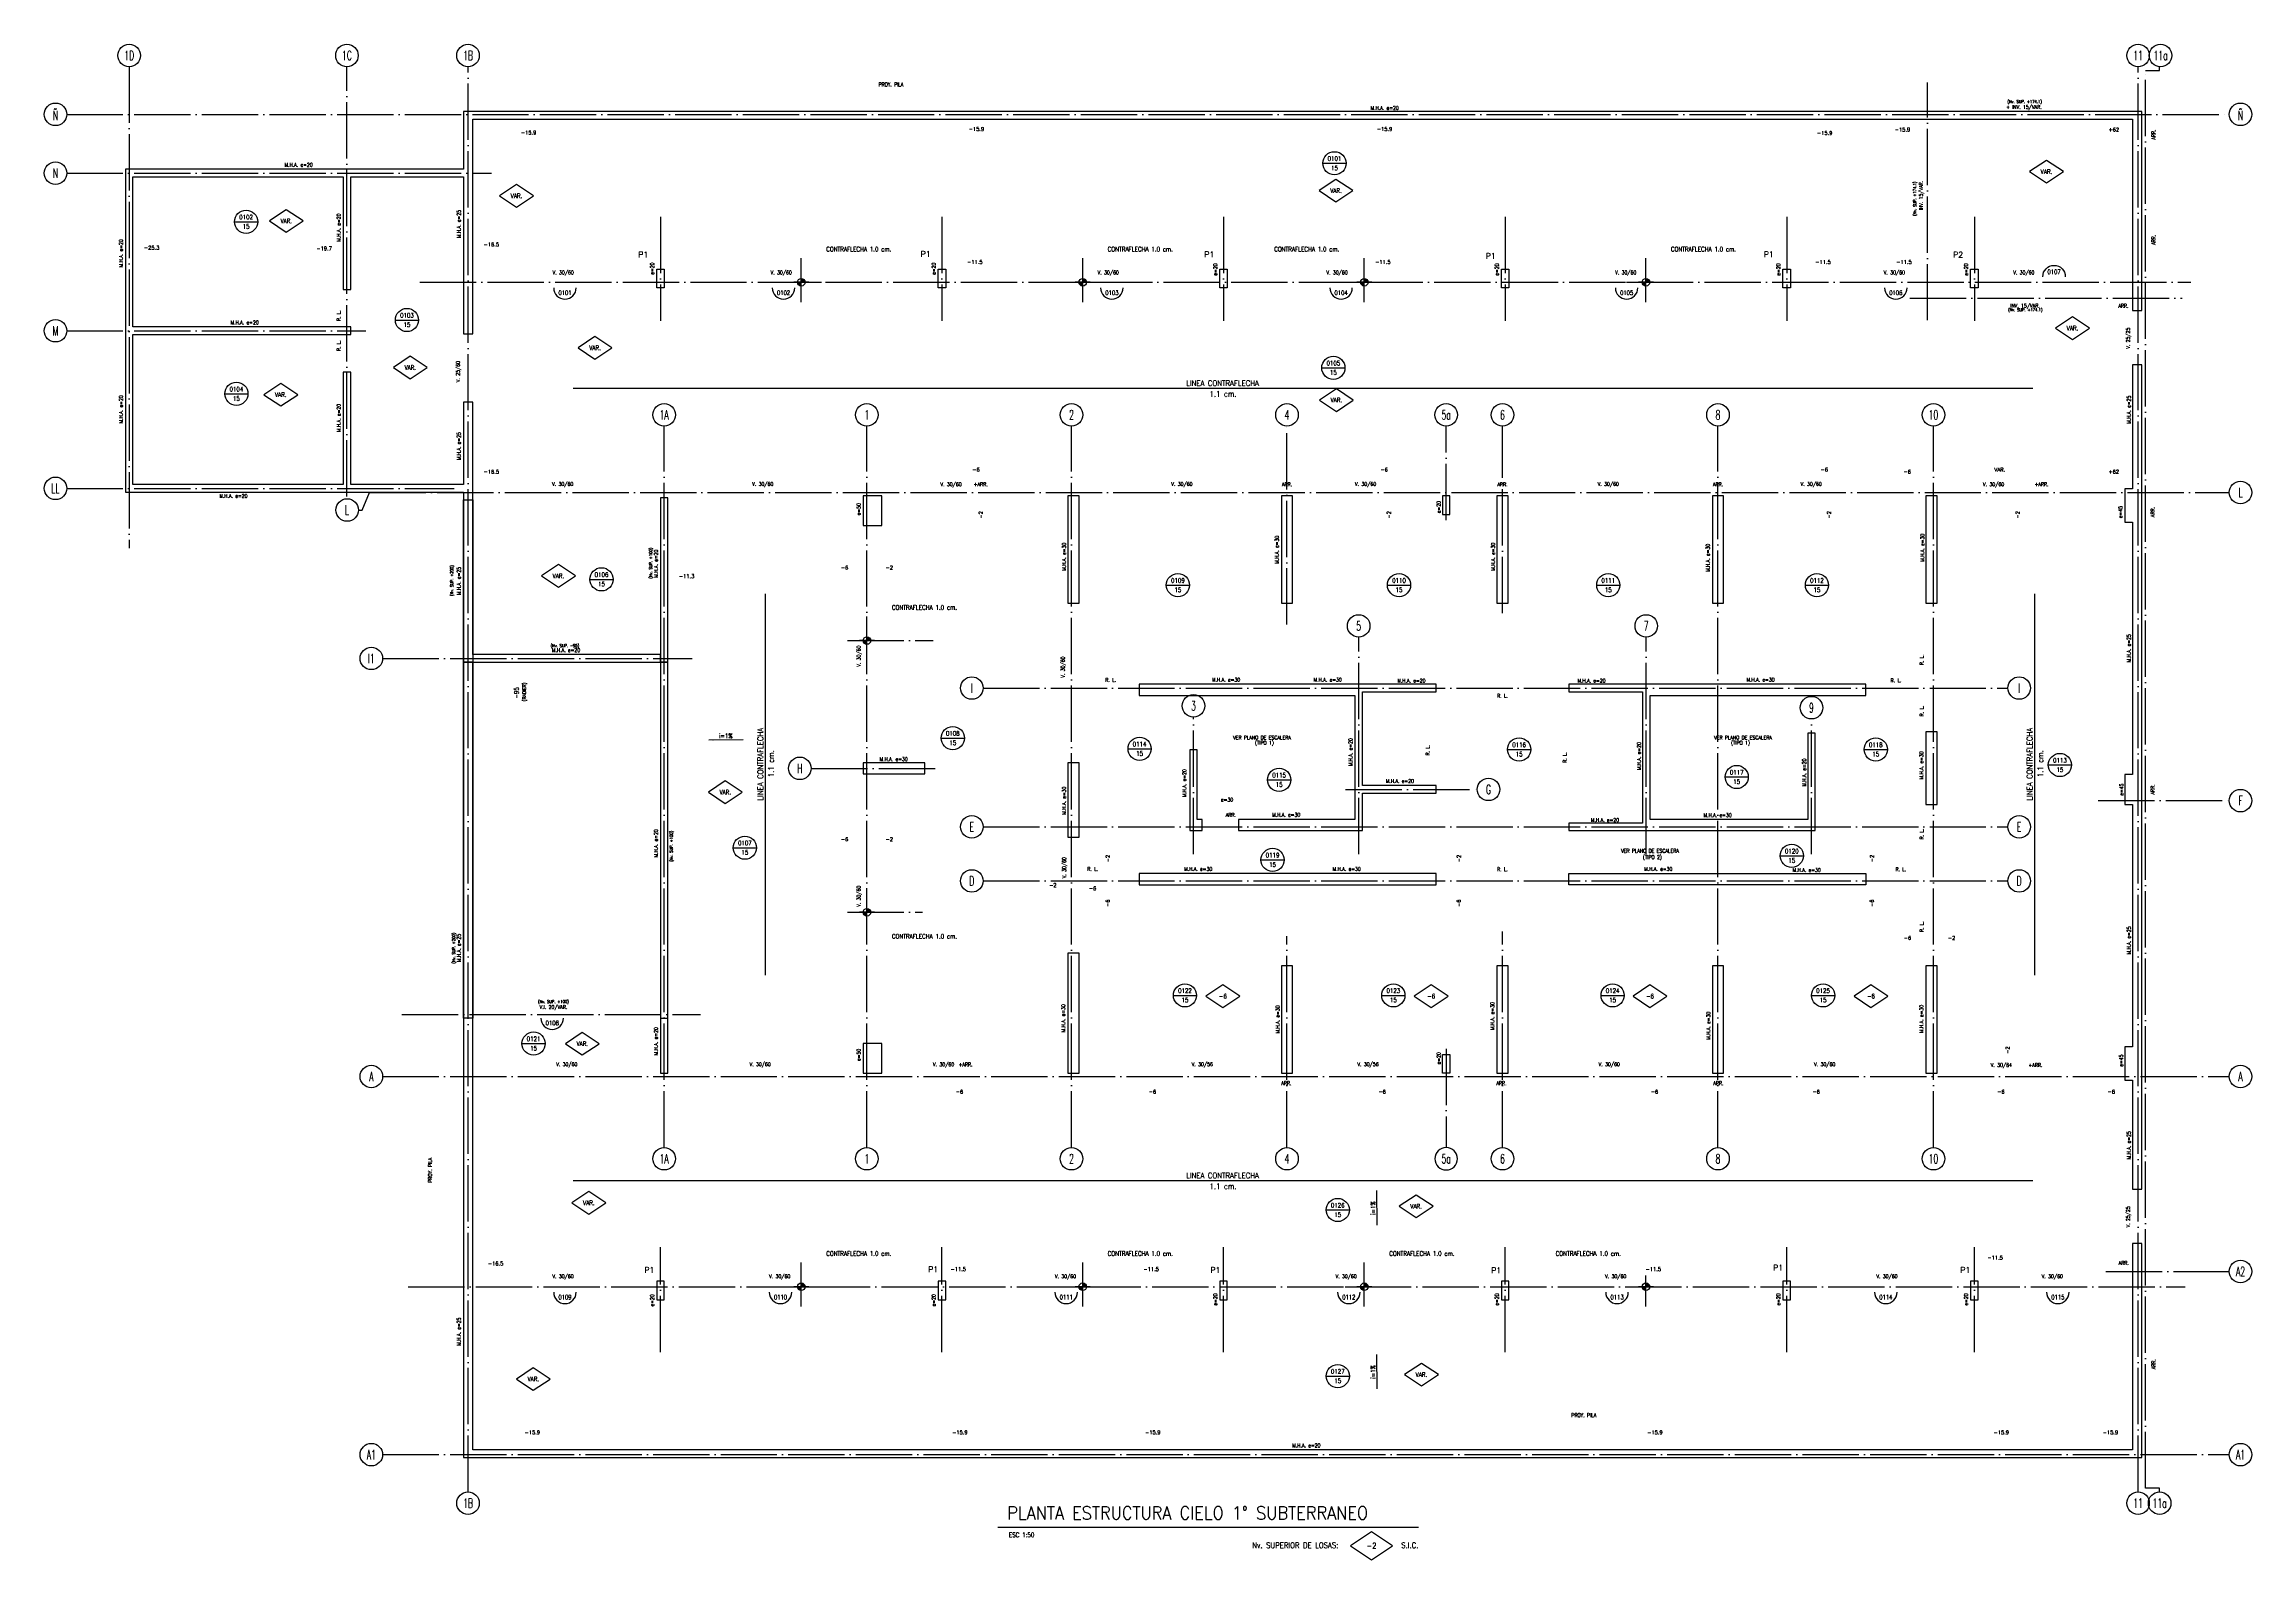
# Model space of a CAD drawing. Extents: x 461 to 13196, y 3575 to 17439.
# Drawn here: x 1610 to 7491, y 3575 to 7613 of the extents above; entities that cross this region are included whole.
import ezdxf
from ezdxf.enums import TextEntityAlignment as Align

# ---------------------------------------------------------------- set-up
doc = ezdxf.new("R2010")
doc.units = 0
doc.header["$LTSCALE"] = 60
doc.linetypes.add('EJES', pattern=[3, 2.5, -0.25, 0, -0.25])
doc.layers.get('0').update_dxf_attribs({"linetype": 'CONTINUOUS'})
for name, color, linetype in [('EJES', 1, 'EJES'), ('MUROS', 4, 'CONTINUOUS'), ('TEXTO', 3, 'CONTINUOUS'), ('TEXTOS', 2, 'CONTINUOUS'), ('TITULO', 6, 'CONTINUOUS')]:
    doc.layers.add(name, color=color, linetype=linetype)
doc.layers.add('NVSUP', color=250, linetype='CONTINUOUS', plot=False)
doc.styles.add('COTAS', font='romans.shx', dxfattribs={"width": 0.9})
doc.styles.add('ROMANS', font='romans.shx', dxfattribs={"width": 0.9, "height": 10})
doc.dimstyles.new('50', dxfattribs={"dimtxt": 10, "dimasz": 1, "dimexe": 15, "dimexo": 0, "dimgap": 6, "dimtad": 1, "dimdec": 8, "dimdsep": 46, "dimtxsty": 'COTAS', "dimblk": '$COTA$', "dimcen": 0.09, "dimdle": 10, "dimclrd": 256, "dimclre": 256, "dimclrt": 2, "dimadec": 0, "dimazin": 0, "dimtfac": 1, "dimtdec": 8, "dimtmove": 0, "dimatfit": 2, "dimfxl": 35, "dimfxlon": 1, "dimtolj": 1, "dimarcsym": 0})

# ---------------------------------------------------------------- blocks, each defined once
blk = doc.blocks.new('$EJE$')
at = {"color": 6}
blk.add_circle((0, 0), 30, dxfattribs=at)
at = {"color": 6, "style": 'COTAS', "width": 0.6}
blk.add_attdef('EJE', text='', height=25, dxfattribs=at).set_placement((0, 0), align=Align.MIDDLE)
blk = doc.blocks.new('*U8')
at = {"layer": 'TITULO', "color": 7}
blk.add_line((0, 0), (1120.6, 0), dxfattribs=at)
at = {"layer": 'TITULO', "color": 1}
blk.add_lwpolyline([(1051.4, -50), (995.2, -12.5), (938.9, -50), (995.2, -87.5)], close=True, dxfattribs=at)
at = {"color": 2, "style": 'COTAS', "width": 0.9}
blk.add_attdef('ESCALA', (29.5, -27), '', height=12, dxfattribs=at)
at = {"layer": 'TITULO', "color": 7, "style": 'COTAS', "width": 0.9}
blk.add_attdef('TITULO', (25, 20), '', height=35, dxfattribs=at)
at = {"layer": 'TITULO', "color": 2, "style": 'COTAS', "width": 0.9}
blk.add_attdef('NV_LOSAS', text='', height=15, dxfattribs=at).set_placement((434.5, -56), align=Align.RIGHT)
blk.add_attdef('NIVEL', text='', height=15, dxfattribs=at).set_placement((522.8, -50), align=Align.MIDDLE)
blk.add_attdef('SIC', (602, -56), '', height=15, dxfattribs=at)
blk = doc.blocks.new('LOSA')
at = {"color": 6, "linetype": 'Continuous'}
blk.add_line((-30.9, 0), (30.9, 0), dxfattribs=at)
at = {"color": 3, "linetype": 'Continuous'}
blk.add_circle((0, 0), 30.9, dxfattribs=at)
at = {"color": 2, "style": 'COTAS', "width": 0.8}
for tag, p in [('NUMERO', (0, 12.5)), ('E', (0, -12.5))]:
    blk.add_attdef(tag, text='', height=12, dxfattribs=at).set_placement(p, align=Align.MIDDLE)
blk = doc.blocks.new('NIV')
at = {"color": 1}
blk.add_lwpolyline([(45, 0), (0, 30), (-45, 0), (0, -30)], close=True, dxfattribs=at)
at = {"color": 3, "style": 'COTAS', "width": 0.8}
blk.add_attdef('NIVEL', text='', height=12, dxfattribs=at).set_placement((0, 0), align=Align.MIDDLE)
blk = doc.blocks.new('$COTA$')
blk = doc.blocks.new('$VIGA$')
at = {"color": 2}
blk.add_arc((0, 0), 30, 180, 0, dxfattribs=at)
at = {"color": 3, "style": 'COTAS', "width": 0.7}
blk.add_attdef('NUMERO', text='', height=12, rotation=360, dxfattribs=at).set_placement((0.1, -12.8), align=Align.MIDDLE)
blk = doc.blocks.new('*U327')
at = {"layer": 'TEXTO', "linetype": 'Continuous'}
for points in [[(-0.1, 0), (0, 0), (-0.071, 0.071)], [(0, 0.1), (-0.071, 0.071), (0, 0)], [(0.1, 0), (0, 0), (0.071, -0.071)], [(0, -0.1), (0.071, -0.071), (0, 0)]]:
    blk.add_solid(points, dxfattribs=at)
blk = doc.blocks.new('PUNTO')
at = {"layer": 'TEXTO', "color": 3, "linetype": 'Continuous'}
for p, q in [((-0.2, 0), (0.2, 0)), ((0, -0.2), (0, 0.2))]:
    blk.add_line(p, q, dxfattribs=at)
blk.add_circle((0, 0), 0.1, dxfattribs=at)
blk.add_blockref('*U327', (0, 0), dxfattribs=at)

msp = doc.modelspace()

# ---------------------------------------------------------------- linework, layer by layer
for p, q in [((3019, 6696.2), (6907.5, 6696.2)), ((3531.5, 5132.7), (3531.5, 6148.7)), ((6912.5, 5132.7), (6912.5, 6148.7)), ((3019, 4585.2), (6907.5, 4585.2))]:
    msp.add_line(p, q)
at = {"layer": 'EJES'}
for p, q in [((6626.5, 6877.4), (6626.5, 7511.3)), ((3626.5, 6926.2), (3626.5, 7042.9)), ((4376.5, 6926.2), (4376.5, 7042.9)), ((5126.5, 6926.2), (5126.5, 7042.9)), ((5876.5, 6926.2), (5876.5, 7042.9)), ((6579.9, 6936.2), (7304.8, 6936.2)), ((3801.5, 5971.7), (3801.5, 6088.4)), ((3801.5, 5247.7), (3801.5, 5364.4)), ((3626.5, 4250.2), (3626.5, 4366.9)), ((4376.5, 4250.2), (4376.5, 4366.9)), ((5126.5, 4250.2), (5126.5, 4366.9)), ((5876.5, 4250.2), (5876.5, 4332.7))]:
    msp.add_line(p, q, dxfattribs=at)
for points in [[(1836.5, 7553.2), (1836.5, 6270.2)], [(2416.5, 6407.8), (2416.5, 7553.2)], [(2739, 3756), (2739, 7553.2)], [(7187.5, 3756), (7187.5, 7553.2)], [(7245, 3756), (7245, 3766), (7207.5, 3766), (7207.5, 7543.2), (7245, 7543.2), (7245, 7553.2)], [(1669.9, 7426.2), (7430.6, 7426.2)], [(1669.9, 7269.7), (2801.7, 7269.7)], [(3251.5, 7152.7), (3251.5, 6875.8)], [(4001.5, 7152.7), (4001.5, 6875.8)], [(4751.5, 7152.7), (4751.5, 6875.8)], [(5501.5, 7152.7), (5501.5, 6875.8)], [(6251.5, 7152.7), (6251.5, 6875.8)], [(6751.5, 7152.7), (6751.5, 6875.8)], [(2610.8, 6978.7), (7328, 6978.7)], [(3575.1, 6978.7), (3680.3, 6978.7)], [(4325.1, 6978.7), (4430.3, 6978.7)], [(5075.1, 6978.7), (5180.3, 6978.7)], [(5825.1, 6978.7), (5930.3, 6978.7)], [(1669.9, 6849.7), (2466.5, 6849.7)], [(3261.5, 4673.7), (3261.5, 6595.7)], [(3801.5, 4673.7), (3801.5, 6595.7)], [(4346.5, 4673.7), (4346.5, 6595.7)], [(4920.5, 6066.7), (4920.5, 6595.7)], [(5344.5, 6344.8), (5344.5, 6595.7)], [(5494.5, 6097.1), (5494.5, 6595.7)], [(6068.5, 4673.7), (6068.5, 6595.7)], [(6642.5, 4673.7), (6642.5, 6595.7)], [(1669.9, 6429.7), (2701.9, 6429.7)], [(2446.8, 6372), (2456.8, 6372), (2476.8, 6418.7), (7430.6, 6418.7)], [(3750.1, 6024.2), (3978, 6024.2)], [(5111.5, 5454.8), (5111.5, 6033.1)], [(5877.5, 5454.8), (5877.5, 6033.1)], [(2511.5, 5976.7), (3336.1, 5976.7)], [(4111, 5897.7), (6840.8, 5897.7)], [(4671.5, 5454.8), (4671.5, 5820.2)], [(6317.5, 5454.8), (6317.5, 5815.4)], [(3652.9, 5683.7), (3997.2, 5683.7)], [(5076.4, 5627.7), (5427.3, 5627.7)], [(7081.3, 5597.7), (7430.6, 5597.7)], [(4111, 5527.7), (6840.8, 5527.7)], [(4111, 5383.7), (6840.8, 5383.7)], [(3750.1, 5300.2), (3949.8, 5300.2)], [(4920.5, 4673.7), (4920.5, 5237)], [(5494.5, 4673.7), (5494.5, 5248.9)], [(2563.1, 5028.2), (3358.4, 5028.2)], [(5344.5, 4936.7), (5344.5, 4673.7)], [(2511.5, 4862.7), (7430.6, 4862.7)], [(3251.5, 4128.2), (3251.5, 4407.6)], [(4001.5, 4128.2), (4001.5, 4407.6)], [(4751.5, 4128.2), (4751.5, 4407.6)], [(5501.5, 4128.2), (5501.5, 4407.6)], [(6251.5, 4128.2), (6251.5, 4407.6)], [(6751.5, 4128.2), (6751.5, 4407.6)], [(2579.9, 4302.7), (7313.3, 4302.7)], [(3575.1, 4302.7), (3680.3, 4302.7)], [(4325.1, 4302.7), (4430.3, 4302.7)], [(5075.1, 4302.7), (5180.3, 4302.7)], [(5825.1, 4302.7), (5930.3, 4302.7)], [(7102.1, 4343.2), (7430.6, 4343.2)], [(2511.5, 3855.2), (7430.6, 3855.2)]]:
    msp.add_lwpolyline(points, dxfattribs=at)
at = {"layer": 'MUROS'}
for points in [[(7172.5, 6903.7), (7197.5, 6903.7), (7197.5, 7433.7), (2726.5, 7433.7), (2726.5, 7279.7), (1826.5, 7279.7), (1826.5, 6419.7), (2726.5, 6419.7), (2726.5, 3847.7), (7197.5, 3847.7), (7197.5, 4417.7), (7172.5, 4417.7), (7172.5, 3867.7), (2751.5, 3867.7), (2751.5, 5966.7), (3251.5, 5966.7), (3251.5, 4871.7), (3271.5, 4871.7), (3271.5, 6404.7), (3251.5, 6404.7), (3251.5, 5986.7), (2751.5, 5986.7), (2751.5, 6659.7), (2726.5, 6659.7), (2726.5, 6439.7), (2426.5, 6439.7), (2426.5, 6739.7), (2406.5, 6739.7), (2406.5, 6439.7), (1846.5, 6439.7), (1846.5, 6839.7), (2426.5, 6839.7), (2426.5, 6859.7), (1846.5, 6859.7), (1846.5, 7259.7), (2406.5, 7259.7), (2406.5, 6959.7), (2426.5, 6959.7), (2426.5, 7259.7), (2726.5, 7259.7), (2726.5, 6841.7), (2751.5, 6841.7), (2751.5, 7413.7), (7172.5, 7413.7)], [(3261.5, 7013.7), (3261.5, 6963.7), (3241.5, 6963.7), (3241.5, 7013.7)], [(4011.5, 7013.7), (4011.5, 6963.7), (3991.5, 6963.7), (3991.5, 7013.7)], [(4761.5, 7013.7), (4761.5, 6963.7), (4741.5, 6963.7), (4741.5, 7013.7)], [(5511.5, 7013.7), (5511.5, 6963.7), (5491.5, 6963.7), (5491.5, 7013.7)], [(6261.5, 7013.7), (6261.5, 6963.7), (6241.5, 6963.7), (6241.5, 7013.7)], [(6761.5, 7013.7), (6761.5, 6963.7), (6741.5, 6963.7), (6741.5, 7013.7)], [(7197.5, 6758.7), (7172.5, 6758.7), (7172.5, 6428.7), (7152.5, 6428.7), (7152.5, 6339.7), (7172.5, 6339.7), (7172.5, 5667.7), (7152.5, 5667.7), (7152.5, 5587.7), (7172.5, 5587.7), (7172.5, 4941.7), (7152.5, 4941.7), (7152.5, 4852.7), (7172.5, 4852.7), (7172.5, 4562.7), (7197.5, 4562.7)], [(3791.5, 6330.7), (3841.5, 6330.7), (3841.5, 6409.7), (3791.5, 6409.7)], [(4336.5, 6123.7), (4366.5, 6123.7), (4366.5, 6409.7), (4336.5, 6409.7)], [(4905.5, 6123.7), (4935.5, 6123.7), (4935.5, 6409.7), (4905.5, 6409.7)], [(5354.5, 6359.7), (5354.5, 6409.7), (5334.5, 6409.7), (5334.5, 6359.7)], [(5509.5, 6123.7), (5509.5, 6409.7), (5479.5, 6409.7), (5479.5, 6123.7)], [(6053.5, 6123.7), (6083.5, 6123.7), (6083.5, 6409.7), (6053.5, 6409.7)], [(6652.5, 6409.7), (6622.5, 6409.7), (6622.5, 6123.7), (6652.5, 6123.7)], [(5121.5, 5887.7), (5317.5, 5887.7), (5317.5, 5907.7), (4526.5, 5907.7), (4526.5, 5877.7), (5101.5, 5877.7), (5101.5, 5547.7), (4791.5, 5547.7), (4791.5, 5517.7), (5121.5, 5517.7), (5121.5, 5617.7), (5317.5, 5617.7), (5317.5, 5637.7), (5121.5, 5637.7)], [(5867.5, 5887.7), (5867.5, 5537.7), (5671.5, 5537.7), (5671.5, 5517.7), (6327.5, 5517.7), (6327.5, 5777.7), (6307.5, 5777.7), (6307.5, 5547.7), (5887.5, 5547.7), (5887.5, 5877.7), (6462.5, 5877.7), (6462.5, 5907.7), (5671.5, 5907.7), (5671.5, 5887.7)], [(6622.5, 5587.7), (6652.5, 5587.7), (6652.5, 5781.2), (6622.5, 5781.2)], [(4681.5, 5547.7), (4681.5, 5732.7), (4661.5, 5732.7), (4661.5, 5517.7), (4694.5, 5517.7), (4694.5, 5547.7)], [(3955.5, 5668.7), (3955.5, 5698.7), (3791.5, 5698.7), (3791.5, 5668.7)], [(4336.5, 5500.2), (4366.5, 5500.2), (4366.5, 5698.7), (4336.5, 5698.7)], [(4526.5, 5373.7), (5317.5, 5373.7), (5317.5, 5403.7), (4526.5, 5403.7)], [(6462.5, 5373.7), (5671.5, 5373.7), (5671.5, 5403.7), (6462.5, 5403.7)], [(4336.5, 4871.7), (4366.5, 4871.7), (4366.5, 5191.2), (4336.5, 5191.2)], [(4935.5, 5157.7), (4905.5, 5157.7), (4905.5, 4871.7), (4935.5, 4871.7)], [(5509.5, 5157.7), (5479.5, 5157.7), (5479.5, 4871.7), (5509.5, 4871.7)], [(6083.5, 5157.7), (6053.5, 5157.7), (6053.5, 4871.7), (6083.5, 4871.7)], [(6652.5, 5157.7), (6622.5, 5157.7), (6622.5, 4871.7), (6652.5, 4871.7)], [(3841.5, 4950.7), (3791.5, 4950.7), (3791.5, 4871.7), (3841.5, 4871.7)], [(5354.5, 4921.7), (5354.5, 4871.7), (5334.5, 4871.7), (5334.5, 4921.7)], [(3261.5, 4267.7), (3261.5, 4317.7), (3241.5, 4317.7), (3241.5, 4267.7)], [(4011.5, 4267.7), (4011.5, 4317.7), (3991.5, 4317.7), (3991.5, 4267.7)], [(4761.5, 4267.7), (4761.5, 4317.7), (4741.5, 4317.7), (4741.5, 4267.7)], [(5511.5, 4267.7), (5511.5, 4317.7), (5491.5, 4317.7), (5491.5, 4267.7)], [(6261.5, 4267.7), (6261.5, 4317.7), (6241.5, 4317.7), (6241.5, 4267.7)], [(6761.5, 4267.7), (6761.5, 4317.7), (6741.5, 4317.7), (6741.5, 4267.7)]]:
    msp.add_lwpolyline(points, close=True, dxfattribs=at)
at = {"layer": 'NVSUP'}
for points in [[(2751.5, 5966.7), (2726.5, 5966.7), (2726.5, 6398.7), (2751.5, 6398.7)], [(3251.5, 5966.7), (3271.5, 5966.7), (3271.5, 6404.7), (3251.5, 6404.7)], [(2751.5, 5018.2), (2726.5, 5018.2), (2726.5, 5966.7), (2751.5, 5966.7)], [(2751.5, 5966.7), (3251.5, 5966.7), (3251.5, 5986.7), (2751.5, 5986.7)], [(3251.5, 5018.2), (3271.5, 5018.2), (3271.5, 5966.7), (3251.5, 5966.7)]]:
    msp.add_lwpolyline(points, close=True, dxfattribs=at)

# ---------------------------------------------------------------- block references
for name, p, values in [('$EJE$', (1836.5, 7583.2), {'EJE': '1D'}), ('$EJE$', (2416.5, 7583.2), {'EJE': '1C'}), ('$EJE$', (2739, 7583.2), {'EJE': '1B'}), ('$EJE$', (7187.5, 7583.2), {'EJE': '11'}), ('$EJE$', (7247.5, 7583.2), {'EJE': '11a'}), ('$EJE$', (1639.9, 7426.2), {'EJE': 'Ñ'}), ('$EJE$', (7460.6, 7426.2), {'EJE': 'Ñ'}), ('$EJE$', (1639.9, 7269.7), {'EJE': 'N'}), ('LOSA', (5047, 7295.8), {'NUMERO': '0101', 'E': '15'}), ('NIV', (6943.6, 7273.5), {'NIVEL': 'VAR.'}), ('NIV', (2868.2, 7209.2), {'NIVEL': 'VAR.'}), ('NIV', (5050.9, 7223), {'NIVEL': 'VAR.'}), ('LOSA', (2147.8, 7140), {'NUMERO': '0102', 'E': '15'}), ('NIV', (2254.8, 7142.2), {'NIVEL': 'VAR.'}), ('$VIGA$', (2997.2, 6963.7), {'NUMERO': '0101'}), ('$VIGA$', (3579.3, 6963.7), {'NUMERO': '0102'}), ('$VIGA$', (4454, 6963.7), {'NUMERO': '0103'}), ('$VIGA$', (5064.5, 6963.7), {'NUMERO': '0104'}), ('$VIGA$', (5825.2, 6963.7), {'NUMERO': '0105'}), ('$VIGA$', (6542.1, 6963.7), {'NUMERO': '0106'}), ('LOSA', (2576.3, 6878.2), {'NUMERO': '0103', 'E': '15'}), ('NIV', (7012.9, 6856.7), {'NIVEL': 'VAR.'}), ('$EJE$', (1639.9, 6849.7), {'EJE': 'M'}), ('NIV', (3077.2, 6804.3), {'NIVEL': 'VAR.'}), ('NIV', (2585.1, 6751.8), {'NIVEL': 'VAR.'}), ('LOSA', (5044, 6750.8), {'NUMERO': '0105', 'E': '15'}), ('LOSA', (2122, 6681.7), {'NUMERO': '0104', 'E': '15'}), ('NIV', (2240.2, 6679.3), {'NIVEL': 'VAR.'}), ('$EJE$', (3261.5, 6625.7), {'EJE': '1A'}), ('$EJE$', (3801.5, 6625.7), {'EJE': '1'}), ('$EJE$', (4346.5, 6625.7), {'EJE': '2'}), ('$EJE$', (4920.5, 6625.7), {'EJE': '4'}), ('NIV', (5052.2, 6664.9), {'NIVEL': 'VAR.'}), ('$EJE$', (5344.5, 6625.7), {'EJE': '5a'}), ('$EJE$', (5494.5, 6625.7), {'EJE': '6'}), ('$EJE$', (6068.5, 6625.7), {'EJE': '8'}), ('$EJE$', (6642.5, 6625.7), {'EJE': '10'}), ('$EJE$', (1639.9, 6429.7), {'EJE': 'LL'}), ('$EJE$', (7460.6, 6418.7), {'EJE': 'L'}), ('$EJE$', (2416.8, 6372), {'EJE': 'L'}), ('NIV', (2979.9, 6196.4), {'NIVEL': 'VAR.'}), ('LOSA', (3094.5, 6187.3), {'NUMERO': '0106', 'E': '15'}), ('LOSA', (4629.9, 6171.9), {'NUMERO': '0109', 'E': '15'}), ('LOSA', (5218.9, 6171.9), {'NUMERO': '0110', 'E': '15'}), ('LOSA', (5776.3, 6171.9), {'NUMERO': '0111', 'E': '15'}), ('LOSA', (6332.2, 6171.9), {'NUMERO': '0112', 'E': '15'}), ('$EJE$', (5111.5, 6063.1), {'EJE': '5'}), ('$EJE$', (5877.5, 6063.1), {'EJE': '7'}), ('$EJE$', (2481.5, 5976.7), {'EJE': 'I1'}), ('$EJE$', (4081, 5897.7), {'EJE': 'I'}), ('$EJE$', (6870.8, 5897.7), {'EJE': 'I'}), ('$EJE$', (4671.5, 5850.2), {'EJE': '3'}), ('$EJE$', (6317.5, 5845.4), {'EJE': '9'}), ('LOSA', (4030.3, 5764.4), {'NUMERO': '0108', 'E': '15'}), ('LOSA', (4527.9, 5735.8), {'NUMERO': '0114', 'E': '15'}), ('LOSA', (5538.9, 5734), {'NUMERO': '0116', 'E': '15'}), ('LOSA', (6488.8, 5734), {'NUMERO': '0118', 'E': '15'}), ('$EJE$', (3622.9, 5683.7), {'EJE': 'H'}), ('LOSA', (6979.3, 5692.7), {'NUMERO': '0113', 'E': '15'}), ('NIV', (3424.3, 5620.4), {'NIVEL': 'VAR.'}), ('LOSA', (4899.6, 5653.1), {'NUMERO': '0115', 'E': '15'}), ('$EJE$', (5457.3, 5627.7), {'EJE': 'G'}), ('LOSA', (6118.4, 5660.7), {'NUMERO': '0117', 'E': '15'}), ('$EJE$', (7460.6, 5597.7), {'EJE': 'F'}), ('$EJE$', (4081, 5527.7), {'EJE': 'E'}), ('$EJE$', (6870.8, 5527.7), {'EJE': 'E'}), ('LOSA', (3476.4, 5472.3), {'NUMERO': '0107', 'E': '15'}), ('LOSA', (4882.1, 5439.8), {'NUMERO': '0119', 'E': '15'}), ('LOSA', (6265.1, 5450.8), {'NUMERO': '0120', 'E': '15'}), ('$EJE$', (4081, 5383.7), {'EJE': 'D'}), ('$EJE$', (6870.8, 5383.7), {'EJE': 'D'}), ('LOSA', (4648.7, 5078.9), {'NUMERO': '0122', 'E': '15'}), ('NIV', (4749.6, 5076.9), {'NIVEL': '-6'}), ('LOSA', (5203.8, 5078.9), {'NUMERO': '0123', 'E': '15'}), ('NIV', (5304.6, 5076.9), {'NIVEL': '-6'}), ('LOSA', (5787.9, 5078.9), {'NUMERO': '0124', 'E': '15'}), ('NIV', (5887.3, 5076.9), {'NIVEL': '-6'}), ('LOSA', (6348.5, 5078.9), {'NUMERO': '0125', 'E': '15'}), ('NIV', (6476, 5076.9), {'NIVEL': '-6'}), ('$VIGA$', (2963.2, 5018.2), {'NUMERO': '0108'}), ('LOSA', (2913.6, 4950.4), {'NUMERO': '0121', 'E': '15'}), ('NIV', (3043.3, 4950.1), {'NIVEL': 'VAR.'}), ('$EJE$', (2481.5, 4862.7), {'EJE': 'A'}), ('$EJE$', (7460.6, 4862.7), {'EJE': 'A'}), ('$EJE$', (3261.5, 4643.7), {'EJE': '1A'}), ('$EJE$', (3801.5, 4643.7), {'EJE': '1'}), ('$EJE$', (4346.5, 4643.7), {'EJE': '2'}), ('$EJE$', (4920.5, 4643.7), {'EJE': '4'}), ('$EJE$', (5494.5, 4643.7), {'EJE': '6'}), ('$EJE$', (6068.5, 4643.7), {'EJE': '8'}), ('$EJE$', (6642.5, 4643.7), {'EJE': '10'}), ('NIV', (3060.8, 4526.3), {'NIVEL': 'VAR.'}), ('LOSA', (5055.7, 4507.1), {'NUMERO': '0126', 'E': '15'}), ('NIV', (5264.5, 4517), {'NIVEL': 'VAR.'}), ('$EJE$', (7460.6, 4343.2), {'EJE': 'A2'}), ('$VIGA$', (2997.2, 4287.7), {'NUMERO': '0109'}), ('$VIGA$', (3571.3, 4287.7), {'NUMERO': '0110'}), ('$VIGA$', (4332.5, 4287.7), {'NUMERO': '0111'}), ('$VIGA$', (5085.1, 4287.7), {'NUMERO': '0112'}), ('$VIGA$', (5799.6, 4287.7), {'NUMERO': '0113'}), ('$VIGA$', (6515.6, 4287.7), {'NUMERO': '0114'}), ('$VIGA$', (6973.8, 4287.7), {'NUMERO': '0115'}), ('NIV', (2912.8, 4056.7), {'NIVEL': 'VAR.'}), ('LOSA', (5055.7, 4064.5), {'NUMERO': '0127', 'E': '15'}), ('NIV', (5278.7, 4068.5), {'NIVEL': 'VAR.'}), ('$EJE$', (2481.5, 3855.2), {'EJE': 'A1'}), ('$EJE$', (7460.6, 3855.2), {'EJE': 'A1'}), ('$EJE$', (2739, 3726), {'EJE': '1B'}), ('$EJE$', (7187.5, 3726), {'EJE': '11'}), ('$EJE$', (7245, 3726), {'EJE': '11a'})]:
    msp.add_blockref(name, p).add_auto_attribs(values)
ref = msp.add_blockref('$VIGA$', (6963.7, 6993.7), dxfattribs=dict(xscale=-1, rotation=180))
ref.add_attrib('NUMERO', '0107', dxfattribs={"color": 3, "height": 12, "style": 'COTAS', "width": 0.7}).set_placement((6963.7, 7006.5), align=Align.MIDDLE)
ref = msp.add_blockref('$EJE$', (5344.5, 4643.7), dxfattribs=dict(xscale=-1, rotation=180))
ref.add_attrib('EJE', '5a', dxfattribs={"color": 6, "height": 25, "style": 'COTAS', "width": 0.6}).set_placement((5344.5, 4643.7), align=Align.MIDDLE)
ref = msp.add_blockref('*U8', (4150.4, 3662.4))
ref.add_attrib('TITULO', 'PLANTA ESTRUCTURA CIELO 1° SUBTERRANEO', (4175.4, 3682.4), dxfattribs={"layer": 'TITULO', "color": 7, "height": 35, "style": 'COTAS', "width": 0.9})
ref.add_attrib('NIVEL', '-2', dxfattribs={"layer": 'TITULO', "color": 2, "height": 15, "style": 'COTAS', "width": 0.9}).set_placement((5145.6, 3612.4), align=Align.MIDDLE)
ref.add_attrib('NV_LOSAS', 'Nv. SUPERIOR DE LOSAS:', dxfattribs={"layer": 'TITULO', "color": 2, "height": 15, "style": 'COTAS', "width": 0.9}).set_placement((5057.4, 3606.4), align=Align.RIGHT)
ref.add_attrib('SIC', 'S.I.C.', (5224.9, 3606.4), dxfattribs={"layer": 'TITULO', "color": 2, "height": 15, "style": 'COTAS', "width": 0.9})
ref.add_attrib('ESCALA', 'ESC 1:50', (4179.9, 3635.4), dxfattribs={"color": 2, "height": 12, "style": 'COTAS', "width": 0.9})
at = {"layer": 'TEXTO', "color": 3, "xscale": 100, "yscale": 100, "zscale": 100, "rotation": 90}
for p in [(3626.5, 6978.7), (4376.5, 6978.7), (5126.5, 6978.7), (5876.5, 6978.7), (3801.5, 6024.2), (3801.5, 5300.2), (3626.5, 4302.7), (4376.5, 4302.7), (5126.5, 4302.7), (5876.5, 4302.7)]:
    msp.add_blockref('PUNTO', p, dxfattribs=at)

# ---------------------------------------------------------------- texts
at = {"layer": 'TEXTOS', "style": 'ROMANS', "width": 0.9}
for s, height, p in [('PROY. PILA', 10, (3865.6, 7505.8)), ('M.H.A. e=20', 10, (5180.7, 7443.3)), ('+ INV. 15/VAR.', 10, (6883.3, 7444.9)), ('M.H.A. e=20', 10, (2287.7, 7291.7)), ('CONTRAFLECHA 1.0 cm.', 12, (3779.8, 7067)), ('CONTRAFLECHA 1.0 cm.', 12, (4529.8, 7067)), ('CONTRAFLECHA 1.0 cm.', 12, (4973.1, 7067)), ('CONTRAFLECHA 1.0 cm.', 12, (6029.8, 7067)), ('V. 30/60', 10, (2992.5, 7004.1)), ('V. 30/60', 10, (3573.3, 7004.1)), ('V. 30/60', 10, (4444.4, 7004.1)), ('V. 30/60', 10, (5053.9, 7004.1)), ('V. 30/60', 10, (5822.9, 7004.1)), ('V. 30/60', 10, (6538.4, 7004.1)), ('V. 30/60', 10, (6883.3, 7004.1)), (' INV. 15/VAR.', 10, (6883.3, 6915.8)), ('ARR.', 10, (7148.6, 6916)), ('M.H.A. e=20', 10, (2144, 6871.7)), ('LINEA CONTRAFLECHA ', 15, (4753.4, 6710, 0)), ('1.1 cm.', 15, (4750.2, 6681.4, 0)), ('M.H.A. e=20', 10, (2114.2, 6409.6)), ('V. 30/60', 10, (2991.2, 6440.7)), ('V. 30/60', 10, (3524.1, 6440.7)), ('V. 30/60', 10, (4025.7, 6439.9)), ('+ARR.', 10, (4104.5, 6440.7)), ('V. 30/60', 10, (4640.6, 6440.7)), ('ARR.', 10, (4920.5, 6440.2)), ('V. 30/60', 10, (5129.8, 6440.7)), ('ARR.', 10, (5494.5, 6440.2)), ('V. 30/60', 10, (5776.3, 6440.7)), ('ARR.', 10, (6068.5, 6440.2)), ('V. 30/60', 10, (6316.8, 6440.7)), ('V. 30/60', 10, (6802.7, 6440)), ('+ARR.', 10, (6930.3, 6440.7)), ('CONTRAFLECHA 1.0 cm.', 12, (3954.8, 6112.5)), ('M.H.A. e=20', 10, (3000.2, 5998.7)), ('R. L.', 10, (4450.9, 5919.2)), ('M.H.A. e=30', 10, (4758.4, 5919.7)), ('M.H.A. e=30', 10, (5028.9, 5919.7)), ('M.H.A. e=20', 10, (5252.1, 5917.4)), ('R. L.', 10, (5494.4, 5877.1)), ('M.H.A. e=20', 10, (5731.7, 5917.4)), ('M.H.A. e=30', 10, (6181.9, 5919.7)), ('R. L.', 10, (6542.8, 5917.9)), ('VER PLANO DE ESCALERA', 10, (4853.8, 5765.6)), ('VER PLANO DE ESCALERA', 10, (6135.1, 5765.6)), ('M.H.A. e=30', 10, (3872.8, 5708.2)), ('(TIPO 1)', 10, (4860.4, 5751.2)), ('(TIPO 1)', 10, (6128.5, 5751.2)), ('M.H.A. e=20', 10, (5221.2, 5649.7)), (' e=30', 10, (4757.9, 5600.3)), ('ARR.', 10, (4770.9, 5559.5)), ('M.H.A. e=30', 10, (4918.5, 5559.9)), ('M.H.A. e=20', 10, (5767.7, 5545.9)), ('M.H.A. e=30', 10, (6067.5, 5559)), ('R. L.', 10, (4402.9, 5415.6)), ('M.H.A. e=30', 10, (4684, 5415.7)), ('M.H.A. e=30', 10, (5079.5, 5415.7)), ('R. L.', 10, (5494.4, 5415.1)), ('VER PLANO DE ESCALERA', 10, (5887.3, 5464)), ('(TIPO 2)', 10, (5893.9, 5446.4)), ('M.H.A. e=30', 10, (5909.5, 5415.7)), ('M.H.A. e=30', 10, (6304.9, 5412.7)), ('R. L.', 10, (6555.5, 5414.7)), ('CONTRAFLECHA 1.0 cm.', 12, (3954.8, 5236.1)), ('V.I. 20/VAR.', 10, (2966.5, 5046.9)), ('V. 30/60', 10, (3002.1, 4894.7)), ('V. 30/60', 10, (3517.1, 4894.7)), ('V. 30/60', 10, (4005.7, 4894.1)), ('+ARR.', 10, (4064, 4894.8)), ('V. 30/56', 10, (4694.9, 4894.7)), ('V. 30/56', 10, (5136.4, 4894.7)), ('V. 30/60', 10, (5778.9, 4894.7)), ('V. 30/60', 10, (6352.9, 4894.7)), ('V. 30/64', 10, (6823.3, 4892.6)), ('+ARR.', 10, (6914, 4893.1)), ('ARR.', 10, (4918.7, 4844.9)), ('ARR.', 10, (5491.8, 4844.9)), ('ARR.', 10, (6069.6, 4844.9)), ('LINEA CONTRAFLECHA ', 15, (4753.4, 4599, 0)), ('1.1 cm.', 15, (4750.2, 4570.4, 0)), ('CONTRAFLECHA 1.0 cm.', 12, (3779.8, 4391)), ('CONTRAFLECHA 1.0 cm.', 12, (4529.8, 4391)), ('CONTRAFLECHA 1.0 cm.', 12, (5279.8, 4391)), ('CONTRAFLECHA 1.0 cm.', 12, (5723.1, 4391)), ('ARR.', 10, (7149.4, 4366)), ('V. 30/60', 10, (2992.1, 4329.7)), ('V. 30/60', 10, (3569.3, 4329.7)), ('V. 30/60', 10, (4330.4, 4329.7)), ('V. 30/60', 10, (5078, 4329.7)), ('V. 30/60', 10, (5796.1, 4329.7)), ('V. 30/60', 10, (6518.7, 4329.7)), ('V. 30/60', 10, (6959.1, 4329.7)), ('PROY. PILA', 10, (5711.3, 3960.4)), ('M.H.A. e=20', 10, (4972.2, 3879.7))]:
    msp.add_text(s, height=height, dxfattribs=at).set_placement(p, align=Align.MIDDLE)
at = {"layer": 'TEXTOS', "color": 1, "style": 'ROMANS', "width": 0.9}
for s, p in [('(Nv. SUP. +174.1)', (6885.6, 7459.6)), ('(Nv. SUP. +174.1)', (6887.3, 6904.8)), ('(Nv. SUP. -95)', (2997, 6010.2)), ('(Nv. SUP. +100)', (2966.5, 5061.9))]:
    msp.add_text(s, height=8, dxfattribs=at).set_placement(p, align=Align.MIDDLE)
at = {"layer": 'TEXTOS', "color": 2, "style": 'ROMANS'}
for s, height, p in [('-15.9', 10, (2900.3, 7377.6)), ('-15.9', 10, (4093.2, 7387)), ('-15.9', 10, (5180.3, 7387)), ('-15.9', 10, (6352.8, 7376.3)), ('-15.9', 10, (6560, 7385.4)), ('+62', 10, (7122.9, 7385.4)), ('-25.3', 10, (1896.2, 7070.8)), ('-19.7', 10, (2355.7, 7068.8)), ('-16.5', 10, (2801.2, 7079.6)), ('P1', 15, (3205.7, 7052.7)), ('P1', 15, (3957.9, 7054.2)), ('P1', 15, (4713.5, 7053)), ('P1', 15, (6204, 7053.4)), ('P2', 15, (6708.2, 7052.6)), ('-11.5', 10, (4088.9, 7032.7)), ('-11.5', 10, (5175.9, 7032.7)), ('P1', 15, (5463.4, 7048.8)), ('-11.5', 10, (6348.4, 7032.7)), ('-11.5', 10, (6563.9, 7032.7)), ('-16.5', 10, (2801.2, 6474)), ('-6', 10, (4092.1, 6479.7)), ('-6', 10, (5179.2, 6479.7)), ('-6', 10, (6351.7, 6479.7)), ('-6', 10, (6572.7, 6474)), ('VAR.', 10, (6819.2, 6479.8)), ('+62', 10, (7122.7, 6474)), ('-11.3', 10, (3321.2, 6195.7)), ('-6', 10, (3742.1, 6218.7)), ('-2', 10, (3861.1, 6218.6)), ('-6', 10, (3742.1, 5494.8)), ('-2', 10, (3861.1, 5494.7)), ('-2', 10, (4296.8, 5372.6)), ('-6', 10, (4402.7, 5364)), ('-6', 10, (6573.1, 5232)), ('-2', 10, (6690.8, 5231.9)), ('-6', 10, (4048.1, 4822.2)), ('-6', 10, (4562, 4822.2)), ('-6', 10, (5174.1, 4822.2)), ('-6', 10, (5899.5, 4822.2)), ('-6', 10, (6330, 4822.2)), ('-6', 10, (6822.2, 4822.2)), ('-6', 10, (7116.2, 4822.2)), ('-16.5', 10, (2812.5, 4364.5)), ('P1', 15, (3222, 4347.4)), ('P1', 15, (3978.1, 4348.8)), ('-11.5', 10, (4044.8, 4349.5)), ('-11.5', 10, (4558.7, 4349.5)), ('P1', 15, (4729.8, 4347.1)), ('P1', 15, (5477.8, 4346.1)), ('-11.5', 10, (5896.2, 4349.5)), ('P1', 15, (6228.8, 4353.3)), ('P1', 15, (6727.3, 4347.4)), ('-11.5', 10, (6806.9, 4380.1)), ('-15.9', 10, (2910.4, 3914.5)), ('-15.9', 10, (4049.2, 3914.5)), ('-15.9', 10, (4563.1, 3914.5)), ('-15.9', 10, (5900.6, 3914.5)), ('-15.9', 10, (6823.3, 3914.5)), ('-15.9', 10, (7113.9, 3914.5))]:
    msp.add_text(s, height=height, dxfattribs=at).set_placement(p, align=Align.MIDDLE)
at = {"layer": 'TEXTOS', "style": 'ROMANS', "width": 0.9}
for s, height, rotation, p in [('ARR.', 10, 90, (7228.6, 7371.9)), (' INV. 15/VAR.', 10, 90, (6609.8, 7206.9)), ('M.H.A. e=20', 10, 90, (2394.5, 7124.5)), ('M.H.A. e=25', 10, 90, (2714.5, 7134)), ('M.H.A. e=20', 10, 90, (1814.5, 7055.9)), ('ARR.', 10, 90, (7228.6, 7091.7)), ('e=20', 10, 90, (3229.5, 7015.3)), ('e=20', 10, 90, (3979.5, 7014.8)), ('e=20', 10, 90, (4729.5, 7012.8)), ('e=20', 10, 90, (5479.5, 7012.8)), ('e=20', 10, 90, (6229.5, 7012.8)), ('e=20', 10, 90, (6729.5, 7012.8)), ('R. L.', 10, 90, (2394.5, 6889.7)), ('R. L.', 10, 90, (2394.5, 6809.7)), ('V. 25/25', 10, 90, (7161.6, 6829.7)), ('V. 25/60', 10, 90, (2712.8, 6740.8)), ('M.H.A. e=20', 10, 90, (1814.5, 6640.2)), ('M.H.A. e=20', 10, 90, (2394.5, 6617.2)), ('M.H.A. e=25', 10, 90, (7163, 6639.2)), ('M.H.A. e=25', 10, 90, (2714.5, 6542.2)), ('e=50', 10, 90, (3779.5, 6374.2)), (' e=20', 10, 90, (5324.5, 6376.8)), ('e=45', 10, 90, (7140.5, 6366.4)), ('ARR.', 10, 90, (7226.2, 6366.4)), ('M.H.A. e=30', 10, 90, (4893.5, 6266.1)), ('M.H.A. e=30', 10, 90, (6613, 6271.4)), ('M.H.A. e=20', 10, 90, (3239.5, 6229.1)), ('M.H.A. e=30', 10, 90, (4326.5, 6247.4)), ('M.H.A. e=30', 10, 90, (5469.5, 6247.5)), ('M.H.A. e=30', 10, 90, (6041.5, 6244.6)), ('M.H.A. e=25', 10, 90, (2714.5, 6182.9)), ('V. 30/60', 10, 90, (3780.2, 5982.7)), ('M.H.A. e=25', 10, 90, (7163, 6003.7)), ('V. 30/60', 10, 90, (4324.1, 5953.5)), ('R. L.', 10, 90, (6611.2, 5972.9)), ('-95', 12, 90, (2868, 5884.8)), ('R. L.', 10, 90, (6611.2, 5836.6)), ('i=1%', 12, 0.57294, (3425.7, 5770.4)), ('LINEA CONTRAFLECHA ', 15, 90, (3517.7, 5699.3, 0)), ('M.H.A. e=20', 10, 90, (5089.7, 5726.8)), ('LINEA CONTRAFLECHA ', 15, 90, (6898.7, 5699.3, 0)), ('1.1 cm.', 15, 90, (3546.3, 5696.1, 0)), ('R. L.', 10, 90, (5294.9, 5732.3)), ('R. L.', 10, 90, (5660.4, 5712.5)), ('M.H.A. e=20', 10, 90, (5858.1, 5716.2)), ('M.H.A. e=20', 10, 90, (6298.2, 5672.6)), ('M.H.A. e=30', 10, 90, (6610.5, 5691.5)), ('1.1 cm.', 15, 90, (6927.3, 5696.1, 0)), ('M.H.A. e=20', 10, 90, (4647, 5644.2)), ('M.H.A. e=30', 10, 90, (4326.5, 5597.7)), ('e=45', 10, 90, (7143.2, 5626.9)), ('ARR.', 10, 90, (7226.2, 5627.4)), ('M.H.A. e=20', 10, 90, (3239.5, 5483.9)), ('R. L.', 10, 90, (6611.2, 5508.6)), ('V. 30/60', 10, 90, (4327.6, 5419)), ('V. 30/60', 10, 90, (3780.2, 5343)), ('M.H.A. e=25', 10, 90, (2714.5, 5205.3)), ('R. L.', 10, 90, (6611.2, 5261.8)), ('M.H.A. e=25', 10, 90, (7163, 5225.2)), ('M.H.A. e=30', 10, 90, (5467.5, 5023.5)), ('M.H.A. e=30', 10, 90, (4324.5, 5017.9)), ('M.H.A. e=30', 10, 90, (4895.5, 5014.7)), ('M.H.A. e=30', 10, 90, (6043, 4997.9)), ('M.H.A. e=30', 10, 90, (6610.4, 5016.1)), ('M.H.A. e=20', 10, 90, (3239.5, 4956.7)), ('e=50', 10, 90, (3779.5, 4920.4)), (' e=20', 10, 90, (5324.5, 4908.3)), ('e=45', 10, 90, (7142.4, 4905.1)), ('M.H.A. e=25', 10, 90, (7163, 4679.5)), ('PROY. PILA', 10, 90, (2638, 4612.9)), ('i=1%', 12, 90.57294, (5149.4, 4512)), ('V. 25/25', 10, 90, (7161.6, 4488.7)), ('e=20', 10, 90, (3229.5, 4266.1)), ('e=20', 10, 90, (3979.5, 4266.6)), ('e=20', 10, 90, (4729.5, 4268.6)), ('e=20', 10, 90, (5479.5, 4268.6)), ('e=20', 10, 90, (6229.5, 4268.6)), ('e=20', 10, 90, (6729.5, 4268.6)), ('M.H.A. e=25', 10, 90, (2714.5, 4183)), ('i=1%', 12, 90.57294, (5149.4, 4075.5)), ('ARR.', 10, 90, (7228.6, 4096.2))]:
    msp.add_text(s, height=height, rotation=rotation, dxfattribs=at).set_placement(p, align=Align.MIDDLE)
at = {"layer": 'TEXTOS', "color": 1, "style": 'ROMANS', "width": 0.9}
for s, height, p in [('(Nv. SUP. +174.1)', 8, (6593.1, 7201.3)), ('(Nv. SUP. +100)', 8, (3225.9, 6230.5)), ('(Nv. SUP. +200)', 8, (2696.2, 6183.9)), ('(RADIER)', 9.6, (2889.3, 5887.3)), ('(Nv. SUP. +100)', 8, (3280.7, 5476)), ('(Nv. SUP. +200)', 8, (2701.2, 5204.7))]:
    msp.add_text(s, height=height, rotation=90, dxfattribs=at).set_placement(p, align=Align.MIDDLE)
at = {"layer": 'TEXTOS', "color": 2, "style": 'ROMANS'}
for s, p in [('-2', (4104.7, 6359)), ('-2', (5191.8, 6359)), ('-2', (6364.3, 6359)), ('-2', (6866.5, 6359)), ('-2', (4443, 5443.4)), ('-2', (5378.2, 5443.4)), ('-2', (6478.5, 5443.4)), ('-6', (4442.9, 5324.3)), ('-6', (5378.1, 5324.3)), ('-6', (6478.4, 5324.3)), ('-2', (6839.9, 4933))]:
    msp.add_text(s, height=10, rotation=90, dxfattribs=at).set_placement(p, align=Align.MIDDLE)

# ---------------------------------------------------------------- leaders
at = {"layer": 'TEXTO', "color": 3}
for points in [[(3380.7, 5759.4), (3472.3, 5760.3)], [(5160.5, 4467), (5159.6, 4558.6)], [(5160.5, 4030.6), (5159.6, 4122.1)]]:
    msp.add_leader(points, dimstyle='50', override={"dimasz": 12, "dimtad": 0, "dimclrd": 3}, dxfattribs=at)

doc.saveas('drawing.dxf')
